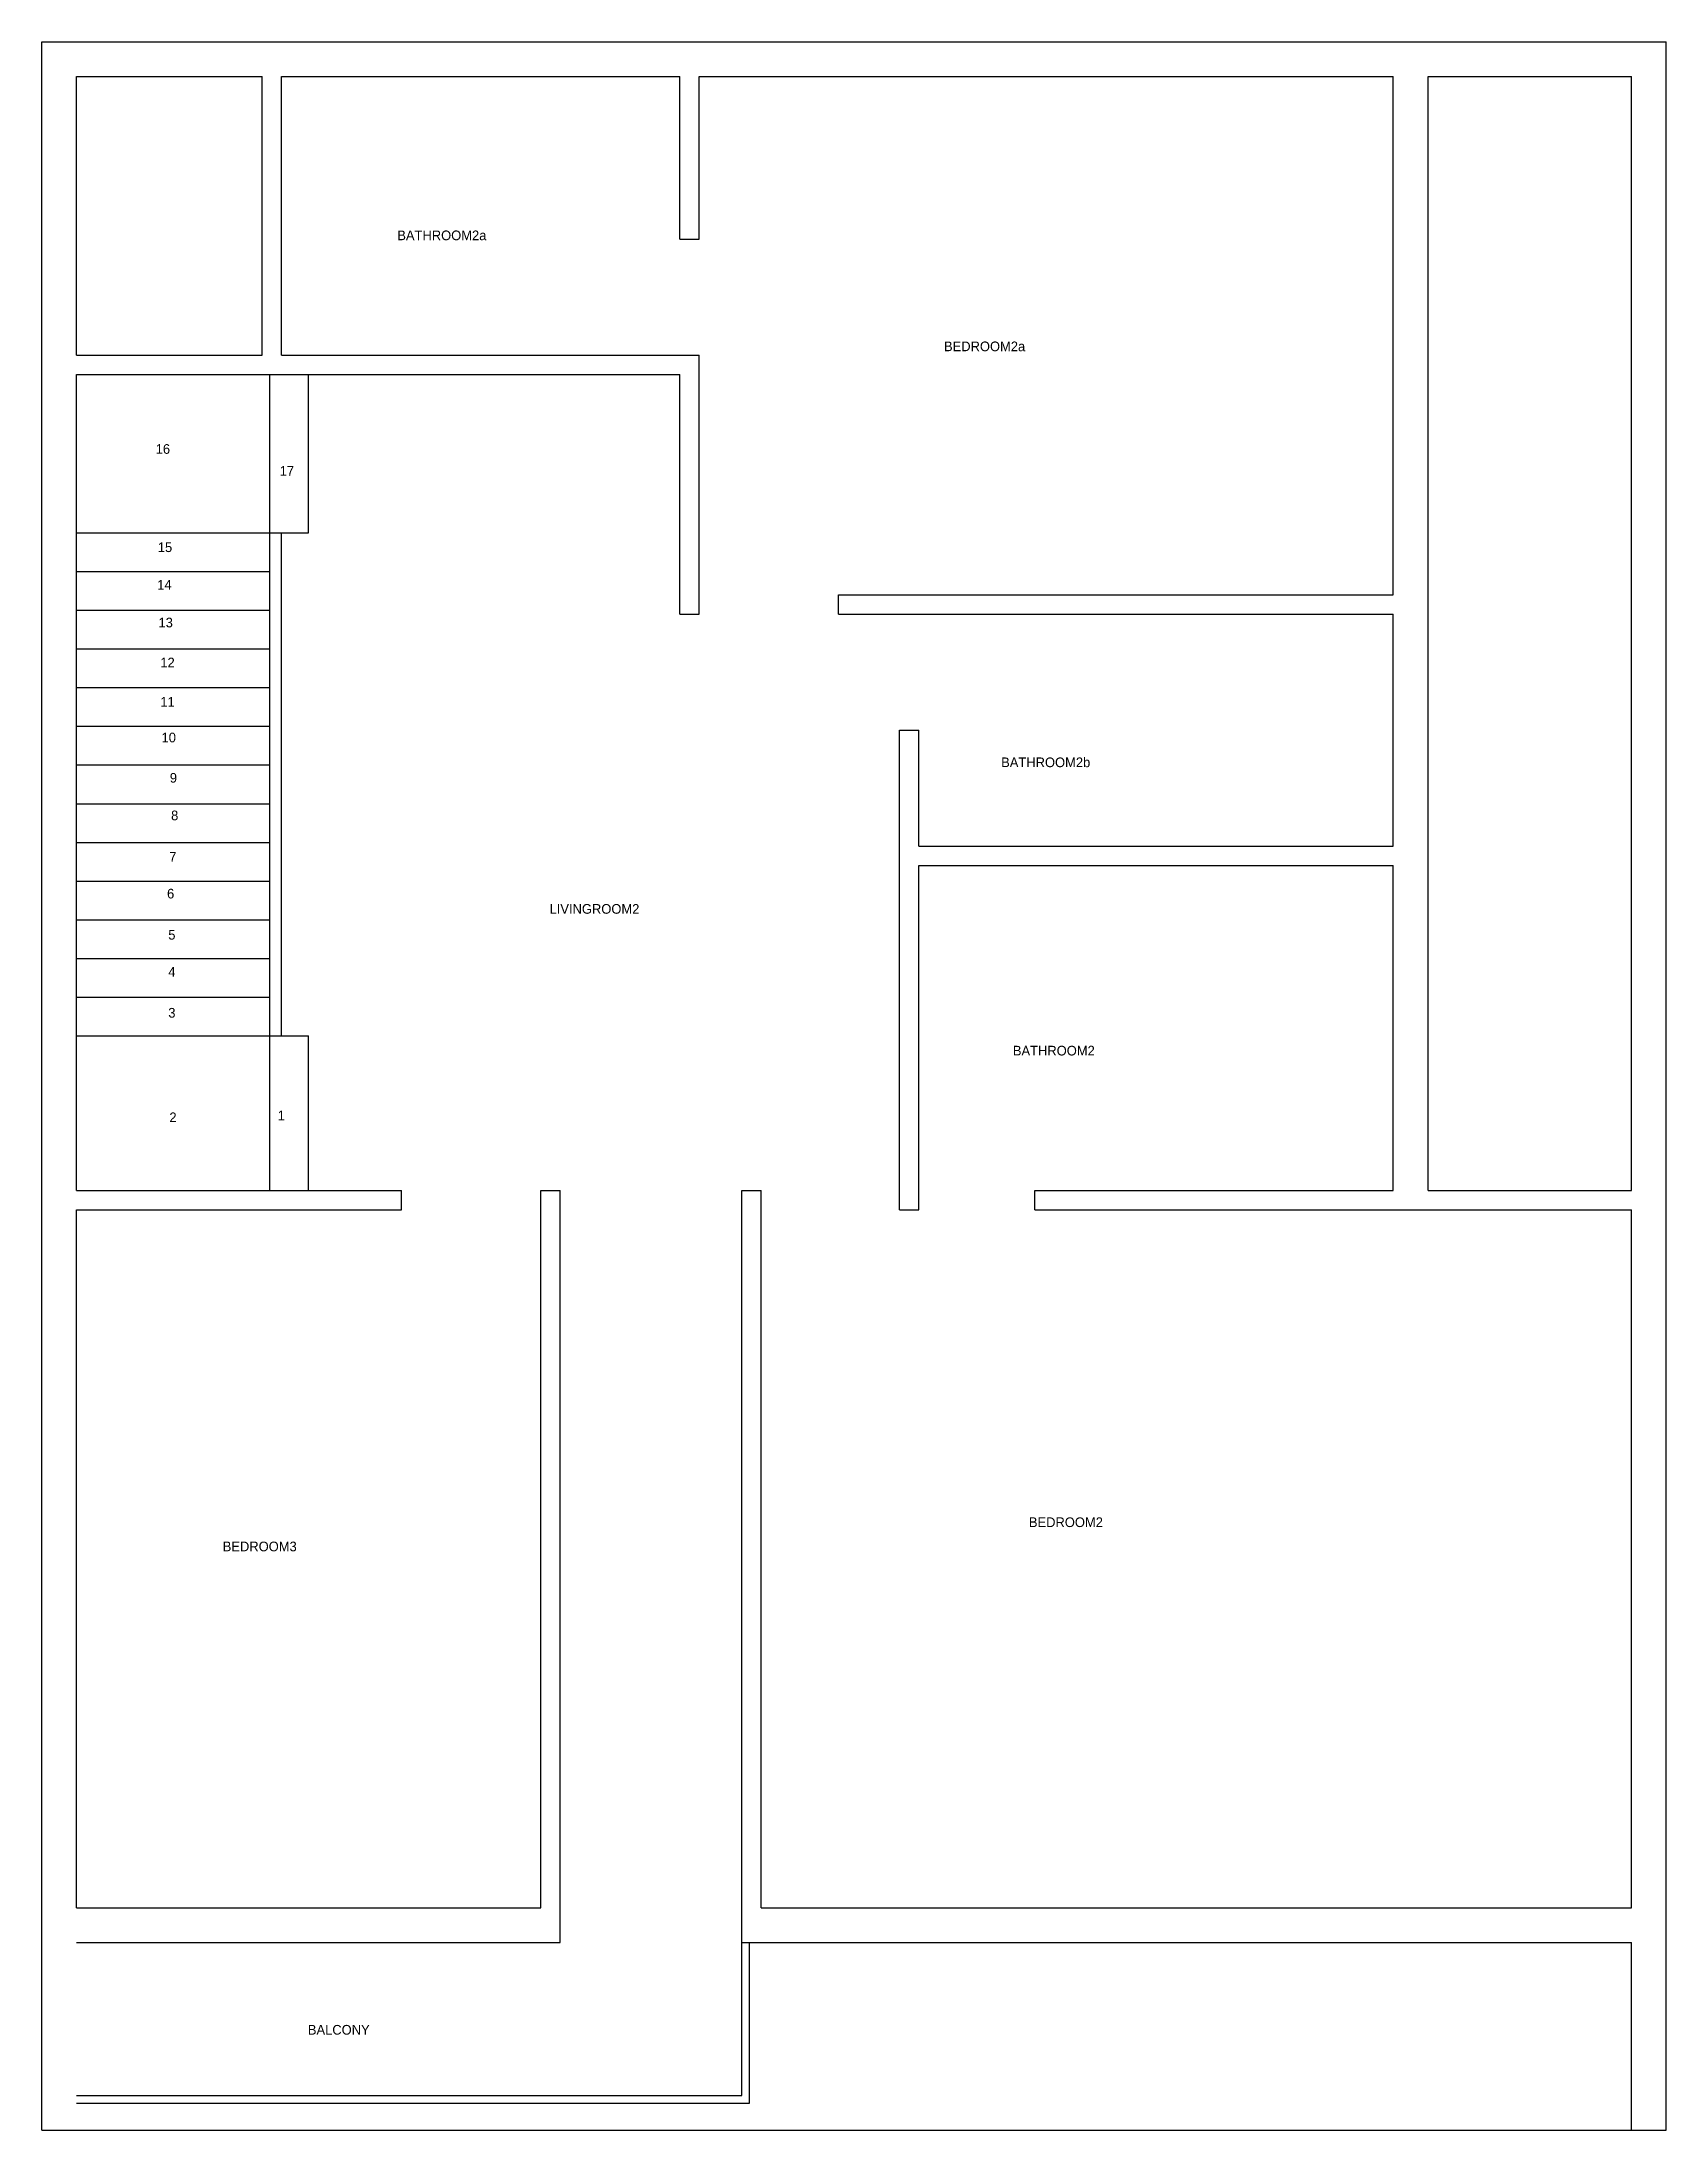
# Model space of a CAD drawing. Header units: metres. Extents: x 0 to 1561, y 0 to 540.
# Drawn here: x 531 to 951, y 0 to 540 of the extents above; entities that cross this region are included whole.
import ezdxf

# ---------------------------------------------------------------- set-up
doc = ezdxf.new("R2010")
doc.units = ezdxf.units.M
for name, color, linetype in [('Balcony', 7, 'Continuous'), ('BathRoom2', 7, 'Continuous'), ('BathRoom2a', 7, 'Continuous'), ('BathRoom2b', 7, 'Continuous'), ('BedRoom2', 7, 'Continuous'), ('BedRoom2a', 7, 'Continuous'), ('BedRoom3', 7, 'Continuous'), ('Boundary', 7, 'Continuous'), ('LivingRoom2', 7, 'Continuous'), ('Staircase', 7, 'Continuous')]:
    doc.layers.add(name, color=color, linetype=linetype)

msp = doc.modelspace()

# ---------------------------------------------------------------- texts
at = {"layer": 'Balcony', "insert": (599.61, 27.22), "char_height": 2.5, "attachment_point": 1}
msp.add_mtext('BALCONY', dxfattribs=at)
at = {"layer": 'BathRoom2', "insert": (781.89, 280.39), "char_height": 2.5, "attachment_point": 1}
msp.add_mtext('BATHROOM2', dxfattribs=at)
at = {"layer": 'BathRoom2a', "insert": (622.73, 491.19), "char_height": 2.5, "attachment_point": 1}
msp.add_mtext('BATHROOM2a', dxfattribs=at)
at = {"layer": 'BathRoom2b', "insert": (778.86, 354.94), "char_height": 2.5, "attachment_point": 1}
msp.add_mtext('BATHROOM2b', dxfattribs=at)
at = {"layer": 'BedRoom2', "insert": (786.03, 158.46), "char_height": 2.5, "attachment_point": 1}
msp.add_mtext('BEDROOM2', dxfattribs=at)
at = {"layer": 'BedRoom2a', "insert": (764.08, 462.49), "char_height": 2.5, "attachment_point": 1}
msp.add_mtext('BEDROOM2a', dxfattribs=at)
at = {"layer": 'BedRoom3', "insert": (577.6, 152.19), "char_height": 2.5, "attachment_point": 1}
msp.add_mtext('BEDROOM3', dxfattribs=at)
at = {"layer": 'LivingRoom2', "insert": (662.1, 317.04), "char_height": 2.5, "attachment_point": 1}
msp.add_mtext('LIVINGROOM2', dxfattribs=at)
at = {"layer": 'Staircase', "char_height": 2.5, "attachment_point": 1}
for s, insert in [('16', (560.27, 435.96)), ('17', (592.31, 430.28)), ('15', (560.82, 410.56)), ('14', (560.66, 400.84)), ('13', (560.99, 391.08)), ('12', (561.47, 380.75)), ('11', (561.47, 370.59)), ('10', (561.78, 361.36)), ('9', (563.92, 350.93)), ('8', (564.25, 341.21)), ('7', (563.76, 330.49)), ('6', (563.2, 320.99)), ('5', (563.52, 310.35)), ('4', (563.52, 300.77)), ('3', (563.52, 290.18)), ('2', (563.8, 263.15)), ('1', (591.82, 263.63))]:
    msp.add_mtext(s, dxfattribs=dict(at, insert=insert))

# ---------------------------------------------------------------- linework, layer by layer
at = {"layer": 'Balcony'}
for p, q in [((539.81, 48.54), (664.81, 48.54)), ((711.81, 9), (711.81, 48.54)), ((713.81, 7), (713.81, 48.54)), ((539.81, 9), (711.81, 9)), ((539.81, 7), (713.81, 7))]:
    msp.add_line(p, q, dxfattribs=at)
at = {"layer": 'BathRoom2'}
for p, q in [((757.58, 327), (880.22, 327)), ((757.58, 238), (757.58, 327)), ((880.22, 243), (880.22, 327)), ((787.58, 243), (880.22, 243)), ((752.58, 238), (757.58, 238)), ((787.58, 238), (787.58, 243))]:
    msp.add_line(p, q, dxfattribs=at)
at = {"layer": 'BathRoom2a'}
for p, q in [((592.81, 531), (695.81, 531)), ((592.81, 459), (592.81, 531)), ((695.81, 489), (695.81, 531)), ((695.81, 489), (700.81, 489)), ((592.81, 459), (700.81, 459))]:
    msp.add_line(p, q, dxfattribs=at)
at = {"layer": 'BathRoom2b'}
for p, q in [((736.81, 392), (880.22, 392)), ((880.22, 332), (880.22, 392)), ((752.58, 362), (757.58, 362)), ((757.58, 332), (757.58, 362)), ((757.58, 332), (880.22, 332))]:
    msp.add_line(p, q, dxfattribs=at)
at = {"layer": 'BedRoom2'}
for p, q in [((711.81, 48.54), (711.81, 243)), ((716.81, 57.54), (716.81, 243)), ((787.58, 238), (941.81, 238)), ((941.81, 57.54), (941.81, 238)), ((716.81, 57.54), (941.81, 57.54))]:
    msp.add_line(p, q, dxfattribs=at)
at = {"layer": 'BedRoom2a'}
for p, q in [((700.81, 489), (700.81, 531)), ((700.81, 531), (880.22, 531)), ((880.22, 397), (880.22, 531)), ((700.81, 392), (700.81, 459)), ((736.81, 397), (880.22, 397)), ((736.81, 392), (736.81, 397))]:
    msp.add_line(p, q, dxfattribs=at)
at = {"layer": 'BedRoom3'}
for p, q in [((623.81, 238), (623.81, 243)), ((659.81, 57.54), (659.81, 243)), ((664.81, 48.54), (664.81, 243)), ((539.81, 57.54), (539.81, 238)), ((539.81, 238), (623.81, 238)), ((539.81, 57.54), (659.81, 57.54))]:
    msp.add_line(p, q, dxfattribs=at)
at = {"layer": 'Boundary'}
for p, q in [((530.81, 0), (530.81, 540)), ((530.81, 540), (950.81, 540)), ((950.81, 0), (950.81, 540)), ((539.81, 531), (587.81, 531)), ((539.81, 459), (539.81, 531)), ((587.81, 459), (587.81, 531)), ((889.22, 531), (941.81, 531)), ((889.22, 243), (889.22, 531)), ((941.81, 243), (941.81, 531)), ((539.81, 459), (587.81, 459)), ((889.22, 243), (941.81, 243)), ((711.81, 48.54), (941.81, 48.54)), ((941.81, 0), (941.81, 48.54)), ((530.81, 0), (950.81, 0))]:
    msp.add_line(p, q, dxfattribs=at)
at = {"layer": 'LivingRoom2'}
for p, q in [((695.81, 392), (695.81, 454)), ((695.81, 392), (700.81, 392)), ((752.58, 238), (752.58, 362)), ((659.81, 243), (664.81, 243)), ((711.81, 243), (716.81, 243))]:
    msp.add_line(p, q, dxfattribs=at)
at = {"layer": 'Staircase'}
for p, q in [((539.81, 454), (695.81, 454)), ((539.81, 243), (539.81, 454)), ((589.81, 243), (589.81, 454)), ((599.81, 413), (599.81, 454)), ((539.81, 413), (599.81, 413)), ((592.81, 283), (592.81, 413)), ((539.81, 403), (589.81, 403)), ((539.81, 393), (589.81, 393)), ((539.81, 383), (589.81, 383)), ((539.81, 373), (589.81, 373)), ((539.81, 363), (589.81, 363)), ((539.81, 353), (589.81, 353)), ((539.81, 343), (589.81, 343)), ((539.81, 343), (589.81, 343)), ((539.81, 333), (589.81, 333)), ((539.81, 323), (589.81, 323)), ((539.81, 313), (589.81, 313)), ((539.81, 303), (589.81, 303)), ((539.81, 293), (589.81, 293)), ((539.81, 283), (599.81, 283)), ((599.81, 243), (599.81, 283)), ((539.81, 243), (623.81, 243))]:
    msp.add_line(p, q, dxfattribs=at)

msp.set_redraw_order([(e.dxf.handle, doc.entitydb.next_handle()) for e in msp.query("TEXT MTEXT ATTDEF DIMENSION ARC_DIMENSION")])  # texts and dimensions are drawn at this point

doc.saveas('drawing.dxf')
